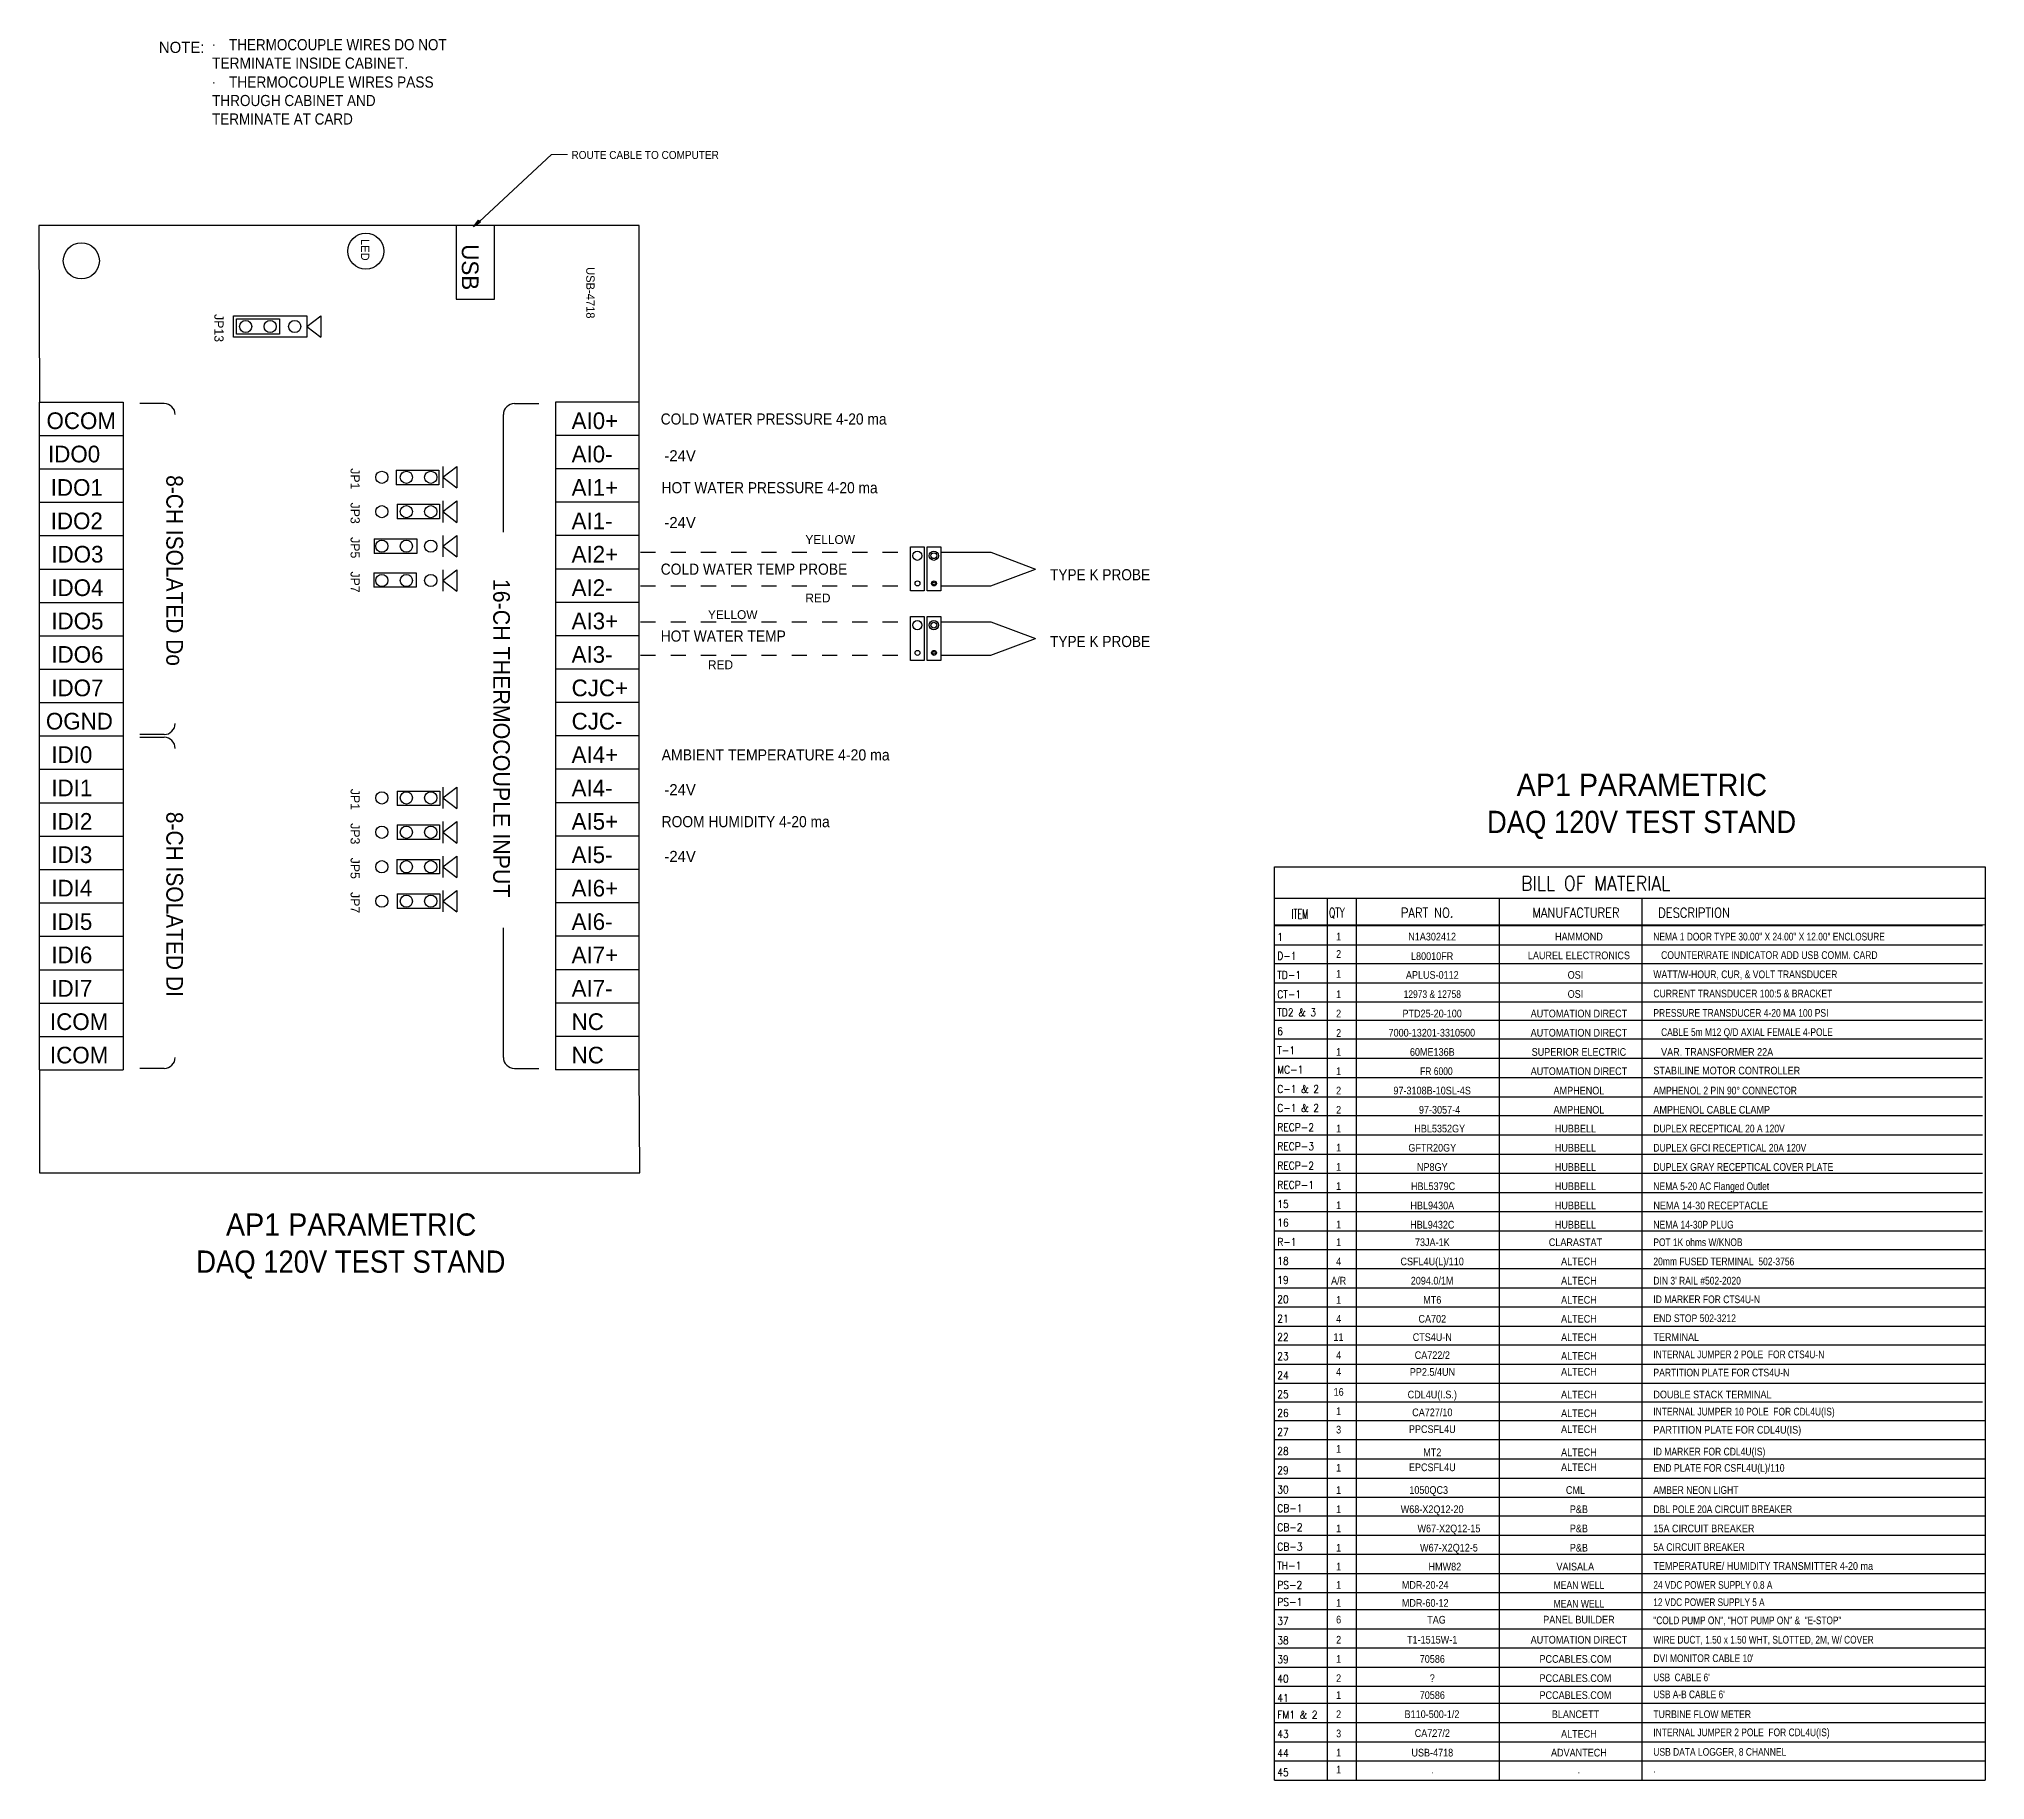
# Model space of a CAD drawing. Header units: inches. Extents: x 0.6 to 32.3, y 0.2 to 21.
# Drawn here: x 2.13 to 14.99, y 9.08 to 20.58 of the extents above; entities that cross this region are included whole.
import ezdxf

# ---------------------------------------------------------------- set-up
doc = ezdxf.new("R2010")
doc.units = ezdxf.units.IN
doc.header["$MEASUREMENT"] = 0
doc.linetypes.add('HIDDEN', pattern=[0.075, 0.05, -0.025])
for name, color, linetype in [('DEVICE', 3, 'Continuous'), ('HIDDEN', 3, 'HIDDEN'), ('SLD-0', 7, 'Continuous'), ('TEXT', 4, 'Continuous')]:
    doc.layers.add(name, color=color, linetype=linetype)
doc.styles.add('SLDTEXTSTYLE0', font='TXT')
doc.styles.add('SLDTEXTSTYLE1', font='TXT', dxfattribs={"width": 0.928571})
doc.styles.add('SLDTEXTSTYLE10', font='TXT', dxfattribs={"width": 0.9375})
doc.styles.add('SLDTEXTSTYLE12', font='TXT', dxfattribs={"width": 0.923077})
doc.styles.add('SLDTEXTSTYLE13', font='TXT', dxfattribs={"width": 0.944444})
doc.styles.add('SLDTEXTSTYLE14', font='TXT', dxfattribs={"width": 0.964286})
doc.styles.add('SLDTEXTSTYLE15', font='TXT', dxfattribs={"width": 0.921053})
doc.styles.add('SLDTEXTSTYLE18', font='TXT', dxfattribs={"width": 0.7})
doc.styles.add('SLDTEXTSTYLE2', font='TXT', dxfattribs={"width": 0.916667})
doc.styles.add('SLDTEXTSTYLE24', font='TXT', dxfattribs={"width": 0.9048})
doc.styles.add('SLDTEXTSTYLE25', font='TXT', dxfattribs={"width": 0.9232})
doc.styles.add('SLDTEXTSTYLE26', font='TXT', dxfattribs={"width": 0.92})
doc.styles.add('SLDTEXTSTYLE27', font='TXT', dxfattribs={"width": 0.911579})
doc.styles.add('SLDTEXTSTYLE28', font='TXT', dxfattribs={"width": 0.905882})
doc.styles.add('SLDTEXTSTYLE30', font='TXT', dxfattribs={"width": 0.925926})
doc.styles.add('SLDTEXTSTYLE31', font='TXT', dxfattribs={"width": 0.934783})
doc.styles.add('SLDTEXTSTYLE32', font='SIMPLEX', dxfattribs={"width": 0.875})
doc.styles.add('SLDTEXTSTYLE33', font='TXT', dxfattribs={"width": 0.825714})
doc.styles.add('SLDTEXTSTYLE34', font='TXT', dxfattribs={"width": 0.88})
doc.styles.add('SLDTEXTSTYLE35', font='SIMPLEX', dxfattribs={"width": 0.602718})
doc.styles.add('SLDTEXTSTYLE36', font='SIMPLEX', dxfattribs={"width": 0.689778})
doc.styles.add('SLDTEXTSTYLE37', font='TXT', dxfattribs={"width": 0.814857})
doc.styles.add('SLDTEXTSTYLE38', font='TXT', dxfattribs={"width": 0.837778})
doc.styles.add('SLDTEXTSTYLE39', font='TXT', dxfattribs={"width": 0.827586})
doc.styles.add('SLDTEXTSTYLE4', font='TXT', dxfattribs={"width": 0.958333})
doc.styles.add('SLDTEXTSTYLE40', font='TXT', dxfattribs={"width": 0.835294})
doc.styles.add('SLDTEXTSTYLE41', font='TXT', dxfattribs={"width": 0.812941})
doc.styles.add('SLDTEXTSTYLE42', font='TXT', dxfattribs={"width": 0.830968})
doc.styles.add('SLDTEXTSTYLE43', font='TXT', dxfattribs={"width": 0.823704})
doc.styles.add('SLDTEXTSTYLE44', font='TXT', dxfattribs={"width": 0.836571})
doc.styles.add('SLDTEXTSTYLE45', font='TXT', dxfattribs={"width": 0.834762})
doc.styles.add('SLDTEXTSTYLE46', font='TXT', dxfattribs={"width": 0.816667})
doc.styles.add('SLDTEXTSTYLE47', font='TXT', dxfattribs={"width": 0.821538})
doc.styles.add('SLDTEXTSTYLE48', font='TXT', dxfattribs={"width": 0.797391})
doc.styles.add('SLDTEXTSTYLE49', font='TXT', dxfattribs={"width": 0.805854})
doc.styles.add('SLDTEXTSTYLE50', font='TXT', dxfattribs={"width": 0.810204})
doc.styles.add('SLDTEXTSTYLE51', font='TXT', dxfattribs={"width": 0.804})
doc.styles.add('SLDTEXTSTYLE52', font='TXT', dxfattribs={"width": 0.8325})
doc.styles.add('SLDTEXTSTYLE53', font='TXT', dxfattribs={"width": 0.792308})
doc.styles.add('SLDTEXTSTYLE54', font='TXT', dxfattribs={"width": 0.80875})
doc.styles.add('SLDTEXTSTYLE55', font='TXT', dxfattribs={"width": 0.82})
doc.styles.add('SLDTEXTSTYLE56', font='TXT', dxfattribs={"width": 0.830435})
doc.styles.add('SLDTEXTSTYLE57', font='TXT', dxfattribs={"width": 0.818378})

msp = doc.modelspace()

# ---------------------------------------------------------------- texts
at = {"layer": 'DEVICE', "attachment_point": 2, "rotation": 270}
for s, insert, char_height, style in [('LED', (4.311, 19.186), 0.0551, 'SLDTEXTSTYLE0'), ('USB', (5.033, 19.071), 0.1103, 'SLDTEXTSTYLE0'), ('USB-4718', (5.8, 18.902), 0.0551, 'SLDTEXTSTYLE0'), ('JP13', (3.348, 18.669), 0.0607, 'SLDTEXTSTYLE0'), ('8-CH ISOLATED Do', (3.08, 17.067), 0.11029, 'SLDTEXTSTYLE10'), ('JP1', (4.248, 17.673), 0.0607, 'SLDTEXTSTYLE0'), ('JP3', (4.248, 17.446), 0.0607, 'SLDTEXTSTYLE0'), ('JP5', (4.248, 17.218), 0.0607, 'SLDTEXTSTYLE0'), ('JP7', (4.248, 16.991), 0.0607, 'SLDTEXTSTYLE0'), ('16-CH THERMOCOUPLE INPUT', (5.24, 15.96), 0.11029, 'SLDTEXTSTYLE4'), ('JP1', (4.248, 15.555), 0.0607, 'SLDTEXTSTYLE0'), ('8-CH ISOLATED DI', (3.08, 14.862), 0.11029, 'SLDTEXTSTYLE10'), ('JP3', (4.248, 15.328), 0.0607, 'SLDTEXTSTYLE0'), ('JP5', (4.248, 15.1), 0.0607, 'SLDTEXTSTYLE0'), ('JP7', (4.248, 14.873), 0.0607, 'SLDTEXTSTYLE0')]:
    msp.add_mtext(s, dxfattribs=dict(at, insert=insert, char_height=char_height, style=style))
at = {"layer": 'DEVICE', "char_height": 0.1103, "attachment_point": 1, "style": 'SLDTEXTSTYLE0'}
for s, insert in [('OCOM', (2.178, 18.112)), ('AI0+', (5.648, 18.112)), ('IDO0', (2.188, 17.892)), ('AI0-', (5.648, 17.892)), ('IDO1', (2.206, 17.671)), ('AI1+', (5.648, 17.671)), ('IDO2', (2.206, 17.45)), ('AI1-', (5.648, 17.45)), ('IDO3', (2.21, 17.23)), ('AI2+', (5.648, 17.23)), ('IDO4', (2.21, 17.009)), ('AI2-', (5.648, 17.009)), ('IDO5', (2.21, 16.789)), ('AI3+', (5.648, 16.789)), ('IDO6', (2.21, 16.568)), ('AI3-', (5.648, 16.568)), ('IDO7', (2.21, 16.347)), ('CJC+', (5.648, 16.347)), ('OGND', (2.174, 16.127)), ('CJC-', (5.648, 16.127)), ('IDI0', (2.21, 15.906)), ('AI4+', (5.648, 15.906)), ('IDI1', (2.21, 15.686)), ('AI4-', (5.648, 15.686)), ('IDI2', (2.21, 15.465)), ('AI5+', (5.648, 15.465)), ('IDI3', (2.21, 15.245)), ('AI5-', (5.648, 15.245)), ('IDI4', (2.21, 15.024)), ('AI6+', (5.648, 15.024)), ('IDI5', (2.21, 14.803)), ('AI6-', (5.648, 14.803)), ('IDI6', (2.21, 14.583)), ('AI7+', (5.648, 14.583)), ('IDI7', (2.21, 14.362)), ('AI7-', (5.648, 14.362)), ('ICOM', (2.201, 14.142)), ('NC', (5.648, 14.142)), ('ICOM', (2.201, 13.921)), ('NC', (5.648, 13.921))]:
    msp.add_mtext(s, dxfattribs=dict(at, insert=insert))
at = {"layer": 'SLD-0'}
for s, insert, char_height, attachment_point, style in [('BILL OF MATERIAL', (12.416, 15.048), 0.09529, 2, 'SLDTEXTSTYLE32'), ('ITEM', (10.406, 14.829), 0.0635, 1, 'SLDTEXTSTYLE35'), ('QTY', (10.653, 14.838), 0.0635, 1, 'SLDTEXTSTYLE36'), ('PART NO.', (11.302, 14.838), 0.0635, 2, 'SLDTEXTSTYLE32'), ('MANUFACTURER', (12.285, 14.838), 0.06353, 2, 'SLDTEXTSTYLE32'), ('DESCRIPTION', (12.829, 14.838), 0.06353, 1, 'SLDTEXTSTYLE32'), ('1', (10.311, 14.672), 0.0508, 1, 'SLDTEXTSTYLE32'), ('1', (10.717, 14.674), 0.0508, 2, 'SLDTEXTSTYLE34'), ('N1A302412', (11.335, 14.674), 0.0508, 2, 'SLDTEXTSTYLE34'), ('HAMMOND', (12.305, 14.674), 0.0508, 2, 'SLDTEXTSTYLE34'), ('NEMA 1 DOOR TYPE 30.00" X 24.00" X 12.00" ENCLOSURE', (12.797, 14.674), 0.05082, 1, 'SLDTEXTSTYLE41'), ('D-1', (10.311, 14.547), 0.0508, 1, 'SLDTEXTSTYLE32'), ('2', (10.717, 14.559), 0.0508, 2, 'SLDTEXTSTYLE34'), ('L80010FR', (11.335, 14.545), 0.0508, 2, 'SLDTEXTSTYLE34'), ('LAUREL ELECTRONICS', (12.305, 14.55), 0.05082, 2, 'SLDTEXTSTYLE34'), ('COUNTER\\\\RATE INDICATOR ADD USB COMM. CARD', (12.848, 14.552), 0.05082, 1, 'SLDTEXTSTYLE45'), ('TD-1', (10.311, 14.42), 0.0508, 1, 'SLDTEXTSTYLE32'), ('1', (10.717, 14.428), 0.0508, 2, 'SLDTEXTSTYLE34'), ('APLUS-0112', (11.336, 14.421), 0.0508, 2, 'SLDTEXTSTYLE34'), ('OSI', (12.282, 14.421), 0.0508, 2, 'SLDTEXTSTYLE34'), ('WATT/W-HOUR, CUR, & VOLT TRANSDUCER', (12.797, 14.425), 0.05082, 1, 'SLDTEXTSTYLE44'), ('CT-1', (10.311, 14.293), 0.0508, 1, 'SLDTEXTSTYLE32'), ('1', (10.717, 14.293), 0.0508, 2, 'SLDTEXTSTYLE34'), ('12973 & 12758', (11.336, 14.294), 0.05082, 2, 'SLDTEXTSTYLE47'), ('OSI', (12.282, 14.295), 0.0508, 2, 'SLDTEXTSTYLE34'), ('CURRENT TRANSDUCER 100:5 & BRACKET', (12.797, 14.298), 0.05082, 1, 'SLDTEXTSTYLE40'), ('TD2 & 3', (10.311, 14.173), 0.0508, 1, 'SLDTEXTSTYLE32'), ('2', (10.717, 14.166), 0.0508, 2, 'SLDTEXTSTYLE34'), ('PTD25-20-100', (11.335, 14.166), 0.05082, 2, 'SLDTEXTSTYLE34'), ('AUTOMATION DIRECT', (12.305, 14.166), 0.05082, 2, 'SLDTEXTSTYLE34'), ('PRESSURE TRANSDUCER 4-20 MA 100 PSI', (12.797, 14.17), 0.05082, 1, 'SLDTEXTSTYLE33'), ('6', (10.311, 14.049), 0.0508, 1, 'SLDTEXTSTYLE32'), ('2', (10.717, 14.037), 0.0508, 2, 'SLDTEXTSTYLE34'), ('7000-13201-3310500', (11.333, 14.039), 0.05082, 2, 'SLDTEXTSTYLE34'), ('AUTOMATION DIRECT', (12.305, 14.039), 0.05082, 2, 'SLDTEXTSTYLE34'), ('CABLE 5m M12 Q/D AXIAL FEMALE 4-POLE', (12.848, 14.043), 0.05082, 1, 'SLDTEXTSTYLE46'), ('T-1', (10.311, 13.922), 0.0508, 1, 'SLDTEXTSTYLE32'), ('1', (10.717, 13.912), 0.0508, 2, 'SLDTEXTSTYLE34'), ('60ME136B', (11.336, 13.912), 0.0508, 2, 'SLDTEXTSTYLE34'), ('SUPERIOR ELECTRIC', (12.305, 13.912), 0.05082, 2, 'SLDTEXTSTYLE34'), ('VAR. TRANSFORMER 22A', (12.848, 13.912), 0.05082, 1, 'SLDTEXTSTYLE34'), ('MC-1', (10.311, 13.795), 0.0508, 1, 'SLDTEXTSTYLE32'), ('1', (10.717, 13.785), 0.0508, 2, 'SLDTEXTSTYLE34'), ('FR 6000', (11.363, 13.785), 0.0508, 2, 'SLDTEXTSTYLE33'), ('AUTOMATION DIRECT', (12.305, 13.785), 0.05082, 2, 'SLDTEXTSTYLE34'), ('STABILINE MOTOR CONTROLLER', (12.797, 13.789), 0.05082, 1, 'SLDTEXTSTYLE34'), ('C-1 & 2', (10.311, 13.667), 0.0508, 1, 'SLDTEXTSTYLE32'), ('2', (10.717, 13.657), 0.0508, 2, 'SLDTEXTSTYLE34'), ('97-3108B-10SL-4S', (11.335, 13.657), 0.05082, 2, 'SLDTEXTSTYLE34'), ('AMPHENOL', (12.305, 13.657), 0.0508, 2, 'SLDTEXTSTYLE34'), ('AMPHENOL 2 PIN 90° CONNECTOR', (12.797, 13.657), 0.05082, 1, 'SLDTEXTSTYLE33'), ('C-1 & 2', (10.311, 13.542), 0.0508, 1, 'SLDTEXTSTYLE32'), ('2', (10.717, 13.53), 0.0508, 2, 'SLDTEXTSTYLE34'), ('97-3057-4', (11.384, 13.53), 0.0508, 2, 'SLDTEXTSTYLE34'), ('AMPHENOL', (12.305, 13.53), 0.0508, 2, 'SLDTEXTSTYLE34'), ('AMPHENOL CABLE CLAMP', (12.797, 13.53), 0.05082, 1, 'SLDTEXTSTYLE34'), ('RECP-2', (10.311, 13.415), 0.0508, 1, 'SLDTEXTSTYLE32'), ('1', (10.717, 13.406), 0.0508, 2, 'SLDTEXTSTYLE34'), ('HBL5352GY', (11.385, 13.406), 0.0508, 2, 'SLDTEXTSTYLE34'), ('HUBBELL', (12.282, 13.406), 0.0508, 2, 'SLDTEXTSTYLE34'), ('DUPLEX RECEPTICAL 20 A 120V', (12.797, 13.406), 0.05082, 1, 'SLDTEXTSTYLE43'), ('RECP-3', (10.311, 13.288), 0.0508, 1, 'SLDTEXTSTYLE32'), ('1', (10.717, 13.28), 0.0508, 2, 'SLDTEXTSTYLE34'), ('GFTR20GY', (11.336, 13.279), 0.0508, 2, 'SLDTEXTSTYLE34'), ('HUBBELL', (12.282, 13.279), 0.0508, 2, 'SLDTEXTSTYLE34'), ('DUPLEX GFCI RECEPTICAL 20A 120V', (12.797, 13.279), 0.05082, 1, 'SLDTEXTSTYLE42'), ('RECP-2', (10.311, 13.161), 0.0508, 1, 'SLDTEXTSTYLE32'), ('1', (10.717, 13.153), 0.0508, 2, 'SLDTEXTSTYLE34'), ('NP8GY', (11.336, 13.152), 0.0508, 2, 'SLDTEXTSTYLE34'), ('HUBBELL', (12.282, 13.152), 0.0508, 2, 'SLDTEXTSTYLE34'), ('DUPLEX GRAY RECEPTICAL COVER PLATE', (12.797, 13.152), 0.05082, 1, 'SLDTEXTSTYLE40'), ('RECP-1', (10.311, 13.034), 0.0508, 1, 'SLDTEXTSTYLE32'), ('1', (10.717, 13.026), 0.0508, 2, 'SLDTEXTSTYLE34'), ('HBL5379C', (11.341, 13.025), 0.0508, 2, 'SLDTEXTSTYLE34'), ('HUBBELL', (12.282, 13.025), 0.0508, 2, 'SLDTEXTSTYLE34'), ('NEMA 5-20 AC Flanged Outlet', (12.797, 13.025), 0.05082, 1, 'SLDTEXTSTYLE43'), ('15', (10.311, 12.907), 0.0508, 1, 'SLDTEXTSTYLE32'), ('1', (10.717, 12.899), 0.0508, 2, 'SLDTEXTSTYLE34'), ('HBL9430A', (11.336, 12.898), 0.0508, 2, 'SLDTEXTSTYLE34'), ('HUBBELL', (12.282, 12.898), 0.0508, 2, 'SLDTEXTSTYLE34'), ('NEMA 14-30 RECEPTACLE', (12.797, 12.898), 0.05082, 1, 'SLDTEXTSTYLE34'), ('16', (10.311, 12.784), 0.0508, 1, 'SLDTEXTSTYLE32'), ('1', (10.717, 12.772), 0.0508, 2, 'SLDTEXTSTYLE34'), ('HBL9432C', (11.336, 12.771), 0.0508, 2, 'SLDTEXTSTYLE34'), ('HUBBELL', (12.282, 12.771), 0.0508, 2, 'SLDTEXTSTYLE34'), ('NEMA 14-30P PLUG', (12.797, 12.771), 0.05082, 1, 'SLDTEXTSTYLE52'), ('R-1', (10.311, 12.657), 0.0508, 1, 'SLDTEXTSTYLE32'), ('1', (10.717, 12.655), 0.0508, 2, 'SLDTEXTSTYLE34'), ('73JA-1K', (11.336, 12.655), 0.0508, 2, 'SLDTEXTSTYLE34'), ('CLARASTAT', (12.282, 12.655), 0.0508, 2, 'SLDTEXTSTYLE34'), ('POT 1K ohms W/KNOB', (12.797, 12.655), 0.05082, 1, 'SLDTEXTSTYLE46'), ('18', (10.311, 12.532), 0.0508, 1, 'SLDTEXTSTYLE32'), ('4', (10.717, 12.528), 0.0508, 2, 'SLDTEXTSTYLE34'), ('CSFL4U(L)/110', (11.335, 12.528), 0.05082, 2, 'SLDTEXTSTYLE34'), ('ALTECH', (12.305, 12.528), 0.0508, 2, 'SLDTEXTSTYLE34'), ('20mm FUSED TERMINAL  502-3756', (12.797, 12.528), 0.05082, 1, 'SLDTEXTSTYLE39'), ('19', (10.311, 12.405), 0.0508, 1, 'SLDTEXTSTYLE32'), ('A/R', (10.717, 12.401), 0.0508, 2, 'SLDTEXTSTYLE34'), ('2094.0/1M', (11.335, 12.401), 0.0508, 2, 'SLDTEXTSTYLE34'), ('ALTECH', (12.305, 12.401), 0.0508, 2, 'SLDTEXTSTYLE34'), ("DIN 3' RAIL #502-2020", (12.797, 12.401), 0.05082, 1, 'SLDTEXTSTYLE33'), ('20', (10.311, 12.278), 0.0508, 1, 'SLDTEXTSTYLE32'), ('1', (10.717, 12.274), 0.0508, 2, 'SLDTEXTSTYLE34'), ('MT6', (11.336, 12.274), 0.0508, 2, 'SLDTEXTSTYLE34'), ('ALTECH', (12.305, 12.274), 0.0508, 2, 'SLDTEXTSTYLE34'), ('ID MARKER FOR CTS4U-N', (12.797, 12.278), 0.05082, 1, 'SLDTEXTSTYLE33'), ('21', (10.311, 12.151), 0.0508, 1, 'SLDTEXTSTYLE32'), ('4', (10.717, 12.149), 0.0508, 2, 'SLDTEXTSTYLE34'), ('CA702', (11.336, 12.149), 0.0508, 2, 'SLDTEXTSTYLE34'), ('ALTECH', (12.305, 12.149), 0.0508, 2, 'SLDTEXTSTYLE34'), ('END STOP 502-3212', (12.797, 12.153), 0.05082, 1, 'SLDTEXTSTYLE40'), ('22', (10.311, 12.028), 0.0508, 1, 'SLDTEXTSTYLE32'), ('11', (10.716, 12.028), 0.0508, 2, 'SLDTEXTSTYLE34'), ('CTS4U-N', (11.336, 12.028), 0.0508, 2, 'SLDTEXTSTYLE34'), ('ALTECH', (12.305, 12.027), 0.0508, 2, 'SLDTEXTSTYLE34'), ('TERMINAL', (12.797, 12.028), 0.0508, 1, 'SLDTEXTSTYLE34'), ('23', (10.311, 11.902), 0.0508, 1, 'SLDTEXTSTYLE32'), ('4', (10.717, 11.909), 0.0508, 2, 'SLDTEXTSTYLE34'), ('CA722/2', (11.336, 11.909), 0.0508, 2, 'SLDTEXTSTYLE34'), ('ALTECH', (12.305, 11.904), 0.0508, 2, 'SLDTEXTSTYLE34'), ('INTERNAL JUMPER 2 POLE  FOR CTS4U-N', (12.797, 11.914), 0.05082, 1, 'SLDTEXTSTYLE37'), ('24', (10.311, 11.775), 0.0508, 1, 'SLDTEXTSTYLE32'), ('4', (10.717, 11.799), 0.0508, 2, 'SLDTEXTSTYLE34'), ('PP2.5/4UN', (11.337, 11.798), 0.0508, 2, 'SLDTEXTSTYLE34'), ('ALTECH', (12.305, 11.799), 0.0508, 2, 'SLDTEXTSTYLE34'), ('PARTITION PLATE FOR CTS4U-N', (12.797, 11.794), 0.05082, 1, 'SLDTEXTSTYLE38'), ('25', (10.311, 11.651), 0.0508, 1, 'SLDTEXTSTYLE32'), ('16', (10.717, 11.666), 0.0508, 2, 'SLDTEXTSTYLE34'), ('CDL4U(I.S.)', (11.336, 11.649), 0.05082, 2, 'SLDTEXTSTYLE34'), ('ALTECH', (12.305, 11.649), 0.0508, 2, 'SLDTEXTSTYLE34'), ('DOUBLE STACK TERMINAL', (12.797, 11.649), 0.05082, 1, 'SLDTEXTSTYLE34'), ('26', (10.311, 11.527), 0.0508, 1, 'SLDTEXTSTYLE32'), ('1', (10.717, 11.539), 0.0508, 2, 'SLDTEXTSTYLE34'), ('CA727/10', (11.336, 11.531), 0.0508, 2, 'SLDTEXTSTYLE34'), ('ALTECH', (12.305, 11.525), 0.0508, 2, 'SLDTEXTSTYLE34'), ('INTERNAL JUMPER 10 POLE  FOR CDL4U(IS)', (12.797, 11.536), 0.05082, 1, 'SLDTEXTSTYLE55'), ('27', (10.311, 11.402), 0.0508, 1, 'SLDTEXTSTYLE32'), ('3', (10.717, 11.417), 0.0508, 2, 'SLDTEXTSTYLE34'), ('PPCSFL4U', (11.336, 11.42), 0.0508, 2, 'SLDTEXTSTYLE34'), ('ALTECH', (12.305, 11.42), 0.0508, 2, 'SLDTEXTSTYLE34'), ('PARTITION PLATE FOR CDL4U(IS)', (12.797, 11.416), 0.05082, 1, 'SLDTEXTSTYLE34'), ('28', (10.311, 11.275), 0.0508, 1, 'SLDTEXTSTYLE32'), ('1', (10.717, 11.29), 0.0508, 2, 'SLDTEXTSTYLE34'), ('MT2', (11.336, 11.267), 0.0508, 2, 'SLDTEXTSTYLE34'), ('ALTECH', (12.305, 11.267), 0.0508, 2, 'SLDTEXTSTYLE34'), ('ID MARKER FOR CDL4U(IS)', (12.797, 11.272), 0.05082, 1, 'SLDTEXTSTYLE56'), ('29', (10.311, 11.148), 0.0508, 1, 'SLDTEXTSTYLE32'), ('1', (10.717, 11.165), 0.0508, 2, 'SLDTEXTSTYLE34'), ('EPCSFL4U', (11.336, 11.168), 0.0508, 2, 'SLDTEXTSTYLE34'), ('ALTECH', (12.305, 11.169), 0.0508, 2, 'SLDTEXTSTYLE34'), ('END PLATE FOR CSFL4U(L)/110', (12.797, 11.164), 0.05082, 1, 'SLDTEXTSTYLE38'), ('30', (10.311, 11.021), 0.0508, 1, 'SLDTEXTSTYLE32'), ('1', (10.717, 11.018), 0.0508, 2, 'SLDTEXTSTYLE34'), ('1050QC3', (11.312, 11.018), 0.0508, 2, 'SLDTEXTSTYLE34'), ('CML', (12.282, 11.018), 0.0508, 2, 'SLDTEXTSTYLE34'), ('AMBER NEON LIGHT', (12.797, 11.018), 0.05082, 1, 'SLDTEXTSTYLE52'), ('CB-1', (10.311, 10.898), 0.0508, 1, 'SLDTEXTSTYLE32'), ('1', (10.717, 10.891), 0.0508, 2, 'SLDTEXTSTYLE34'), ('W68-X2Q12-20', (11.335, 10.891), 0.05082, 2, 'SLDTEXTSTYLE34'), ('P&B', (12.305, 10.891), 0.0508, 2, 'SLDTEXTSTYLE34'), ('DBL POLE 20A CIRCUIT BREAKER', (12.797, 10.891), 0.05082, 1, 'SLDTEXTSTYLE33'), ('CB-2', (10.311, 10.772), 0.0508, 1, 'SLDTEXTSTYLE32'), ('1', (10.717, 10.764), 0.0508, 2, 'SLDTEXTSTYLE34'), ('W67-X2Q12-15', (11.446, 10.764), 0.05082, 2, 'SLDTEXTSTYLE34'), ('P&B', (12.305, 10.764), 0.0508, 2, 'SLDTEXTSTYLE34'), ('15A CIRCUIT BREAKER', (12.797, 10.764), 0.05082, 1, 'SLDTEXTSTYLE34'), ('CB-3', (10.311, 10.644), 0.0508, 1, 'SLDTEXTSTYLE32'), ('1', (10.717, 10.637), 0.0508, 2, 'SLDTEXTSTYLE34'), ('W67-X2Q12-5', (11.446, 10.637), 0.05082, 2, 'SLDTEXTSTYLE34'), ('P&B', (12.305, 10.637), 0.0508, 2, 'SLDTEXTSTYLE34'), ('5A CIRCUIT BREAKER', (12.797, 10.641), 0.05082, 1, 'SLDTEXTSTYLE38'), ('TH-1', (10.311, 10.518), 0.0508, 1, 'SLDTEXTSTYLE32'), ('1', (10.717, 10.512), 0.0508, 2, 'SLDTEXTSTYLE34'), ('HMW82', (11.419, 10.512), 0.0508, 2, 'SLDTEXTSTYLE34'), ('VAISALA', (12.281, 10.512), 0.0508, 2, 'SLDTEXTSTYLE34'), ('TEMPERATURE/ HUMIDITY TRANSMITTER 4-20 ma', (12.797, 10.516), 0.05082, 1, 'SLDTEXTSTYLE34'), ('PS-2', (10.311, 10.391), 0.0508, 1, 'SLDTEXTSTYLE32'), ('1', (10.717, 10.391), 0.0508, 2, 'SLDTEXTSTYLE34'), ('MDR-20-24', (11.289, 10.391), 0.0508, 2, 'SLDTEXTSTYLE34'), ('MEAN WELL', (12.305, 10.39), 0.0508, 2, 'SLDTEXTSTYLE38'), ('24 VDC POWER SUPPLY 0.8 A', (12.797, 10.391), 0.05082, 1, 'SLDTEXTSTYLE51'), ('PS-1', (10.311, 10.278), 0.0508, 1, 'SLDTEXTSTYLE32'), ('6', (10.717, 10.162), 0.0508, 2, 'SLDTEXTSTYLE34'), ('1', (10.717, 10.272), 0.0508, 2, 'SLDTEXTSTYLE34'), ('MDR-60-12', (11.289, 10.272), 0.0508, 2, 'SLDTEXTSTYLE34'), ('TAG', (11.364, 10.161), 0.0508, 2, 'SLDTEXTSTYLE34'), ('PANEL BUILDER', (12.305, 10.162), 0.05082, 2, 'SLDTEXTSTYLE34'), ('MEAN WELL', (12.305, 10.267), 0.0508, 2, 'SLDTEXTSTYLE38'), ('12 VDC POWER SUPPLY 5 A', (12.797, 10.277), 0.05082, 1, 'SLDTEXTSTYLE48'), ('37', (10.311, 10.152), 0.0508, 1, 'SLDTEXTSTYLE32'), ('WIRE DUCT, 1.50 x 1.50 WHT, SLOTTED, 2M, W/ COVER', (12.797, 10.029), 0.05082, 1, 'SLDTEXTSTYLE50'), ('"COLD PUMP ON", "HOT PUMP ON" &  "E-STOP"', (12.797, 10.157), 0.05082, 1, 'SLDTEXTSTYLE49'), ('38', (10.311, 10.025), 0.0508, 1, 'SLDTEXTSTYLE32'), ('2', (10.717, 10.029), 0.0508, 2, 'SLDTEXTSTYLE34'), ('T1-1515W-1', (11.335, 10.029), 0.0508, 2, 'SLDTEXTSTYLE34'), ('AUTOMATION DIRECT', (12.305, 10.029), 0.05082, 2, 'SLDTEXTSTYLE34'), ("DVI MONITOR CABLE 10'", (12.797, 9.907), 0.05082, 1, 'SLDTEXTSTYLE33'), ('39', (10.311, 9.899), 0.0508, 1, 'SLDTEXTSTYLE32'), ('2', (10.717, 9.775), 0.0508, 2, 'SLDTEXTSTYLE34'), ('1', (10.717, 9.902), 0.0508, 2, 'SLDTEXTSTYLE34'), ('70586', (11.336, 9.902), 0.0508, 2, 'SLDTEXTSTYLE34'), ('?', (11.336, 9.775), 0.0508, 2, 'SLDTEXTSTYLE34'), ('PCCABLES.COM', (12.282, 9.902), 0.05082, 2, 'SLDTEXTSTYLE34'), ('PCCABLES.COM', (12.282, 9.775), 0.05082, 2, 'SLDTEXTSTYLE34'), ("USB  CABLE 6'", (12.797, 9.78), 0.05082, 1, 'SLDTEXTSTYLE53'), ('40', (10.311, 9.772), 0.0508, 1, 'SLDTEXTSTYLE32'), ('1', (10.717, 9.663), 0.0508, 2, 'SLDTEXTSTYLE34'), ('70586', (11.336, 9.663), 0.0508, 2, 'SLDTEXTSTYLE34'), ('PCCABLES.COM', (12.282, 9.663), 0.05082, 2, 'SLDTEXTSTYLE34'), ("USB A-B CABLE 6'", (12.797, 9.668), 0.05082, 1, 'SLDTEXTSTYLE54'), ('41', (10.311, 9.645), 0.0508, 1, 'SLDTEXTSTYLE32'), ('FM1 & 2', (10.311, 9.533), 0.0508, 1, 'SLDTEXTSTYLE32'), ('2', (10.717, 9.537), 0.0508, 2, 'SLDTEXTSTYLE34'), ('B110-500-1/2', (11.334, 9.537), 0.05082, 2, 'SLDTEXTSTYLE34'), ('BLANCETT', (12.282, 9.537), 0.0508, 2, 'SLDTEXTSTYLE34'), ('TURBINE FLOW METER', (12.797, 9.537), 0.05082, 1, 'SLDTEXTSTYLE38'), ('43', (10.311, 9.406), 0.0508, 1, 'SLDTEXTSTYLE32'), ('3', (10.717, 9.41), 0.0508, 2, 'SLDTEXTSTYLE34'), ('CA727/2', (11.336, 9.412), 0.0508, 2, 'SLDTEXTSTYLE34'), ('ALTECH', (12.305, 9.407), 0.0508, 2, 'SLDTEXTSTYLE34'), ('INTERNAL JUMPER 2 POLE  FOR CDL4U(IS)', (12.797, 9.417), 0.05082, 1, 'SLDTEXTSTYLE57'), ('44', (10.311, 9.28), 0.0508, 1, 'SLDTEXTSTYLE32'), ('1', (10.717, 9.283), 0.0508, 2, 'SLDTEXTSTYLE34'), ('USB-4718', (11.336, 9.283), 0.0508, 2, 'SLDTEXTSTYLE34'), ('.', (11.336, 9.41), 0.0508, 2, 'SLDTEXTSTYLE34'), ('ADVANTECH', (12.305, 9.283), 0.0508, 2, 'SLDTEXTSTYLE34'), ('.', (12.305, 9.41), 0.0508, 2, 'SLDTEXTSTYLE34'), ('USB DATA LOGGER, 8 CHANNEL', (12.797, 9.288), 0.05082, 1, 'SLDTEXTSTYLE47'), ('.', (12.797, 9.415), 0.0508, 1, 'SLDTEXTSTYLE34'), ('45', (10.311, 9.153), 0.0508, 1, 'SLDTEXTSTYLE32'), ('1', (10.717, 9.171), 0.0508, 2, 'SLDTEXTSTYLE34'), ('.', (12.797, 9.176), 0.0508, 1, 'SLDTEXTSTYLE34'), ('.', (11.336, 9.171), 0.0508, 2, 'SLDTEXTSTYLE34'), ('.', (12.305, 9.171), 0.0508, 2, 'SLDTEXTSTYLE34')]:
    msp.add_mtext(s, dxfattribs=dict(at, insert=insert, char_height=char_height, attachment_point=attachment_point, style=style))
at = {"layer": 'TEXT'}
for s, insert, char_height, attachment_point, style in [('NOTE:', (3.071, 20.56), 0.0735, 2, 'SLDTEXTSTYLE0'), ('ROUTE CABLE TO COMPUTER', (5.647, 19.839), 0.05294, 1, 'SLDTEXTSTYLE31'), ('COLD WATER PRESSURE 4-20 ma', (6.237, 18.105), 0.07353, 1, 'SLDTEXTSTYLE30'), ('-24V', (6.365, 17.862), 0.0735, 2, 'SLDTEXTSTYLE0'), ('HOT WATER PRESSURE 4-20 ma', (6.243, 17.651), 0.07353, 1, 'SLDTEXTSTYLE12'), ('-24V', (6.365, 17.421), 0.0735, 2, 'SLDTEXTSTYLE0'), ('YELLOW', (7.193, 17.301), 0.0588, 1, 'SLDTEXTSTYLE0'), ('COLD WATER TEMP PROBE', (6.237, 17.113), 0.07353, 1, 'SLDTEXTSTYLE1'), ('TYPE K PROBE', (8.81, 17.076), 0.07353, 1, 'SLDTEXTSTYLE2'), ('RED', (7.193, 16.915), 0.0588, 1, 'SLDTEXTSTYLE0'), ('YELLOW', (6.549, 16.805), 0.0588, 1, 'SLDTEXTSTYLE0'), ('HOT WATER TEMP', (6.237, 16.671), 0.07353, 1, 'SLDTEXTSTYLE1'), ('TYPE K PROBE', (8.81, 16.635), 0.07353, 1, 'SLDTEXTSTYLE2'), ('RED', (6.549, 16.474), 0.0588, 1, 'SLDTEXTSTYLE0'), ('AMBIENT TEMPERATURE 4-20 ma', (6.243, 15.886), 0.07353, 1, 'SLDTEXTSTYLE13'), ('-24V', (6.365, 15.656), 0.0735, 2, 'SLDTEXTSTYLE0'), ('ROOM HUMIDITY 4-20 ma', (6.243, 15.445), 0.07353, 1, 'SLDTEXTSTYLE1'), ('-24V', (6.365, 15.215), 0.0735, 2, 'SLDTEXTSTYLE0')]:
    msp.add_mtext(s, dxfattribs=dict(at, insert=insert, char_height=char_height, attachment_point=attachment_point, style=style))

# ---------------------------------------------------------------- blocks, each defined once
blk = doc.blocks.new('ADVANTECH JUMPER')
at = {"layer": 'DEVICE'}
for p, q in [((17.133, 61.415), (18.117, 61.415)), ((17.133, 61.415), (17.133, 61.079)), ((18.117, 61.415), (18.117, 61.079)), ((18.117, 61.079), (17.133, 61.079))]:
    blk.add_line(p, q, dxfattribs=at)
blk = doc.blocks.new('SW_NOTE_6')
at = {"layer": 'TEXT', "color": 0, "attachment_point": 1}
for s, insert, char_height, style in [('·     ', (0, 0.095), 0.0735, 'SLDTEXTSTYLE18'), ('THERMOCOUPLE WIRES DO NOT', (0.112, 0.091), 0.07353, 'SLDTEXTSTYLE24'), ('TERMINATE INSIDE CABINET.', (0, -0.031), 0.07353, 'SLDTEXTSTYLE25'), ('·     ', (0, -0.153), 0.0735, 'SLDTEXTSTYLE18'), ('THERMOCOUPLE WIRES PASS', (0.112, -0.156), 0.07353, 'SLDTEXTSTYLE26'), ('THROUGH CABINET AND', (0, -0.278), 0.07353, 'SLDTEXTSTYLE27'), ('TERMINATE AT CARD', (0, -0.4), 0.07353, 'SLDTEXTSTYLE28')]:
    blk.add_mtext(s, dxfattribs=dict(at, insert=insert, char_height=char_height, style=style))
blk = doc.blocks.new('SW_NOTE_21')
at = {"layer": 'TEXT', "color": 0, "char_height": 0.14706, "attachment_point": 2}
for s, insert, style in [('AP1 PARAMETRIC', (1.02, 0.19), 'SLDTEXTSTYLE14'), ('DAQ 120V TEST STAND', (1.018, -0.055), 'SLDTEXTSTYLE15')]:
    blk.add_mtext(s, dxfattribs=dict(at, insert=insert, style=style))
blk = doc.blocks.new('SW_NOTE_22')
at = {"layer": 'TEXT', "color": 0, "char_height": 0.14706, "attachment_point": 2}
for s, insert, style in [('AP1 PARAMETRIC', (1.02, 0.19), 'SLDTEXTSTYLE14'), ('DAQ 120V TEST STAND', (1.018, -0.055), 'SLDTEXTSTYLE15')]:
    blk.add_mtext(s, dxfattribs=dict(at, insert=insert, style=style))

# ---------------------------------------------------------------- hatches: boundary and pattern name
at = {"layer": 'TEXT'}
msp.add_hatch(color=256, dxfattribs=at).paths.add_polyline_path([(5.033, 19.381), (5.045, 19.368), (5, 19.338)], flags=0)

# ---------------------------------------------------------------- linework, layer by layer
at = {"layer": 'DEVICE', "linetype": 'Continuous', "lineweight": 30}
for p, q in [((6.094, 19.347), (2.128, 19.347)), ((2.128, 19.347), (2.132, 18.18)), ((4.885, 19.343), (4.885, 18.86)), ((5.138, 18.86), (5.138, 19.347)), ((6.094, 18.18), (6.094, 19.347)), ((4.885, 18.86), (5.138, 18.86)), ((3.414, 18.75), (3.899, 18.75)), ((3.414, 18.608), (3.414, 18.75)), ((3.434, 18.73), (3.717, 18.73)), ((3.434, 18.629), (3.434, 18.73)), ((3.717, 18.73), (3.717, 18.629)), ((3.899, 18.75), (3.899, 18.608)), ((3.899, 18.679), (3.99, 18.75)), ((3.899, 18.679), (3.99, 18.608)), ((3.99, 18.75), (3.99, 18.608)), ((3.899, 18.608), (3.414, 18.608)), ((3.717, 18.629), (3.434, 18.629)), ((2.132, 17.96), (2.132, 18.18)), ((2.132, 18.18), (2.684, 18.18)), ((2.684, 18.18), (2.684, 17.96)), ((2.955, 18.171), (2.794, 18.171)), ((5.271, 18.171), (5.432, 18.171)), ((5.542, 18.18), (5.542, 17.96)), ((6.094, 18.18), (5.542, 18.18)), ((6.094, 17.96), (6.094, 18.18)), ((5.198, 17.321), (5.198, 18.097)), ((2.132, 17.739), (2.132, 17.96)), ((2.132, 17.96), (2.684, 17.96)), ((2.684, 17.96), (2.684, 17.739)), ((5.542, 17.96), (5.542, 17.739)), ((6.094, 17.96), (5.542, 17.96)), ((6.094, 17.739), (6.094, 17.96)), ((4.798, 17.754), (4.798, 17.613)), ((4.798, 17.683), (4.889, 17.754)), ((4.889, 17.754), (4.889, 17.613)), ((2.132, 17.518), (2.132, 17.739)), ((2.132, 17.739), (2.684, 17.739)), ((2.684, 17.739), (2.684, 17.518)), ((4.798, 17.683), (4.889, 17.613)), ((5.542, 17.739), (5.542, 17.518)), ((6.094, 17.739), (5.542, 17.739)), ((6.094, 17.518), (6.094, 17.739)), ((2.132, 17.298), (2.132, 17.518)), ((2.132, 17.518), (2.684, 17.518)), ((2.684, 17.518), (2.684, 17.298)), ((4.798, 17.527), (4.798, 17.385)), ((4.798, 17.456), (4.889, 17.527)), ((4.889, 17.527), (4.889, 17.385)), ((5.542, 17.518), (5.542, 17.298)), ((6.094, 17.518), (5.542, 17.518)), ((6.094, 17.298), (6.094, 17.518)), ((4.798, 17.456), (4.889, 17.385)), ((2.132, 17.077), (2.132, 17.298)), ((2.132, 17.298), (2.684, 17.298)), ((2.684, 17.298), (2.684, 17.077)), ((4.798, 17.299), (4.798, 17.158)), ((4.798, 17.228), (4.889, 17.299)), ((4.889, 17.299), (4.889, 17.158)), ((5.542, 17.298), (5.542, 17.077)), ((6.094, 17.298), (5.542, 17.298)), ((6.094, 17.077), (6.094, 17.298)), ((4.798, 17.228), (4.889, 17.158)), ((8.088, 17.188), (8.419, 17.188)), ((8.419, 17.188), (8.713, 17.077)), ((2.132, 16.857), (2.132, 17.077)), ((2.132, 17.077), (2.684, 17.077)), ((2.684, 17.077), (2.684, 16.857)), ((4.798, 17.072), (4.798, 16.93)), ((4.798, 17.001), (4.889, 17.072)), ((4.798, 17.001), (4.889, 16.93)), ((4.889, 17.072), (4.889, 16.93)), ((5.542, 17.077), (5.542, 16.857)), ((6.094, 17.077), (5.542, 17.077)), ((6.094, 16.857), (6.094, 17.077)), ((8.419, 16.967), (8.713, 17.077)), ((2.132, 16.636), (2.132, 16.857)), ((2.132, 16.857), (2.684, 16.857)), ((2.684, 16.857), (2.684, 16.636)), ((5.542, 16.857), (5.542, 16.636)), ((6.094, 16.857), (5.542, 16.857)), ((6.094, 16.636), (6.094, 16.857)), ((8.088, 16.967), (8.419, 16.967)), ((8.088, 16.728), (8.419, 16.728)), ((8.419, 16.728), (8.713, 16.618)), ((2.132, 16.415), (2.132, 16.636)), ((2.132, 16.636), (2.684, 16.636)), ((2.684, 16.636), (2.684, 16.415)), ((5.542, 16.636), (5.542, 16.415)), ((6.094, 16.636), (5.542, 16.636)), ((6.094, 16.415), (6.094, 16.636)), ((8.419, 16.507), (8.713, 16.618)), ((8.088, 16.507), (8.419, 16.507)), ((2.132, 16.195), (2.132, 16.415)), ((2.132, 16.415), (2.684, 16.415)), ((2.684, 16.415), (2.684, 16.195)), ((5.542, 16.415), (5.542, 16.195)), ((6.094, 16.415), (5.542, 16.415)), ((6.094, 16.195), (6.094, 16.415)), ((2.132, 15.974), (2.132, 16.195)), ((2.132, 16.195), (2.684, 16.195)), ((2.684, 16.195), (2.684, 15.974)), ((5.542, 16.195), (5.542, 15.974)), ((6.094, 16.195), (5.542, 16.195)), ((6.094, 15.974), (6.094, 16.195)), ((2.132, 15.754), (2.132, 15.974)), ((2.132, 15.974), (2.684, 15.974)), ((2.684, 15.974), (2.684, 15.754)), ((2.955, 15.983), (2.794, 15.983)), ((2.955, 15.965), (2.794, 15.965)), ((5.542, 15.974), (5.542, 15.754)), ((6.094, 15.974), (5.542, 15.974)), ((6.094, 15.754), (6.094, 15.974)), ((2.132, 15.533), (2.132, 15.754)), ((2.132, 15.754), (2.684, 15.754)), ((2.684, 15.754), (2.684, 15.533)), ((5.542, 15.754), (5.542, 15.533)), ((6.094, 15.754), (5.542, 15.754)), ((6.094, 15.533), (6.094, 15.754)), ((4.798, 15.636), (4.798, 15.494)), ((4.798, 15.565), (4.889, 15.636)), ((4.798, 15.565), (4.889, 15.494)), ((4.889, 15.636), (4.889, 15.494)), ((2.132, 15.312), (2.132, 15.533)), ((2.132, 15.533), (2.684, 15.533)), ((2.684, 15.533), (2.684, 15.312)), ((5.542, 15.533), (5.542, 15.312)), ((6.094, 15.533), (5.542, 15.533)), ((6.094, 15.312), (6.094, 15.533)), ((2.132, 15.092), (2.132, 15.312)), ((2.132, 15.312), (2.684, 15.312)), ((2.684, 15.312), (2.684, 15.092)), ((4.798, 15.409), (4.798, 15.267)), ((4.798, 15.338), (4.889, 15.409)), ((4.798, 15.338), (4.889, 15.267)), ((4.889, 15.409), (4.889, 15.267)), ((5.542, 15.312), (5.542, 15.092)), ((6.094, 15.312), (5.542, 15.312)), ((6.094, 15.092), (6.094, 15.312)), ((4.798, 15.181), (4.798, 15.04)), ((4.798, 15.11), (4.889, 15.181)), ((4.889, 15.181), (4.889, 15.04)), ((2.132, 14.871), (2.132, 15.092)), ((2.132, 15.092), (2.684, 15.092)), ((2.684, 15.092), (2.684, 14.871)), ((4.798, 15.11), (4.889, 15.04)), ((5.542, 15.092), (5.542, 14.871)), ((6.094, 15.092), (5.542, 15.092)), ((6.094, 14.871), (6.094, 15.092)), ((4.798, 14.954), (4.798, 14.812)), ((4.798, 14.883), (4.889, 14.954)), ((4.889, 14.954), (4.889, 14.812)), ((2.132, 14.651), (2.132, 14.871)), ((2.132, 14.871), (2.684, 14.871)), ((2.684, 14.871), (2.684, 14.651)), ((4.798, 14.883), (4.889, 14.812)), ((5.542, 14.871), (5.542, 14.651)), ((6.094, 14.871), (5.542, 14.871)), ((6.094, 14.651), (6.094, 14.871)), ((5.198, 13.851), (5.198, 14.706)), ((2.132, 14.43), (2.132, 14.651)), ((2.132, 14.651), (2.684, 14.651)), ((2.684, 14.651), (2.684, 14.43)), ((5.542, 14.651), (5.542, 14.43)), ((6.094, 14.651), (5.542, 14.651)), ((6.094, 14.43), (6.094, 14.651)), ((2.132, 14.21), (2.132, 14.43)), ((2.132, 14.43), (2.684, 14.43)), ((2.684, 14.43), (2.684, 14.21)), ((5.542, 14.43), (5.542, 14.21)), ((6.094, 14.43), (5.542, 14.43)), ((6.094, 14.21), (6.094, 14.43)), ((2.132, 13.989), (2.132, 14.21)), ((2.132, 14.21), (2.684, 14.21)), ((2.684, 14.21), (2.684, 13.989)), ((5.542, 14.21), (5.542, 13.989)), ((6.094, 14.21), (5.542, 14.21)), ((6.094, 13.989), (6.094, 14.21)), ((2.132, 13.768), (2.132, 13.989)), ((2.132, 13.989), (2.684, 13.989)), ((2.684, 13.989), (2.684, 13.768)), ((5.542, 13.989), (5.542, 13.768)), ((6.094, 13.989), (5.542, 13.989)), ((6.094, 13.768), (6.094, 13.989)), ((2.132, 13.768), (2.684, 13.768)), ((2.132, 13.768), (2.132, 13.088)), ((2.955, 13.778), (2.794, 13.778)), ((5.271, 13.778), (5.432, 13.778)), ((6.094, 13.768), (5.542, 13.768)), ((6.098, 13.088), (6.094, 13.768)), ((2.132, 13.088), (6.098, 13.088))]:
    msp.add_line(p, q, dxfattribs=at)
at = {"layer": 'DEVICE'}
for p, q in [((7.887, 17.223), (7.979, 17.223)), ((7.887, 16.932), (7.887, 17.223)), ((7.979, 17.223), (7.979, 16.932)), ((7.997, 17.223), (8.088, 17.223)), ((7.997, 16.932), (7.997, 17.223)), ((8.088, 17.223), (8.088, 16.932)), ((7.979, 16.932), (7.887, 16.932)), ((8.088, 16.932), (7.997, 16.932)), ((7.887, 16.763), (7.979, 16.763)), ((7.887, 16.472), (7.887, 16.763)), ((7.979, 16.763), (7.979, 16.472)), ((7.997, 16.763), (8.088, 16.763)), ((7.997, 16.472), (7.997, 16.763)), ((8.088, 16.763), (8.088, 16.472)), ((7.979, 16.472), (7.887, 16.472)), ((8.088, 16.472), (7.997, 16.472))]:
    msp.add_line(p, q, dxfattribs=at)
at = {"layer": 'DEVICE', "linetype": 'Continuous', "lineweight": 30}
for centre, radius in [((4.288, 19.177), 0.119), ((2.408, 19.113), 0.119), ((3.494, 18.679), 0.0404), ((3.656, 18.679), 0.0404), ((3.818, 18.679), 0.0404), ((4.394, 17.683), 0.0404), ((4.556, 17.683), 0.0404), ((4.717, 17.683), 0.0404), ((4.394, 17.456), 0.0404), ((4.556, 17.456), 0.0404), ((4.717, 17.456), 0.0404), ((4.394, 17.228), 0.0404), ((4.556, 17.228), 0.0404), ((4.717, 17.228), 0.0404), ((4.394, 17.001), 0.0404), ((4.556, 17.001), 0.0404), ((4.717, 17.001), 0.0404), ((4.394, 15.565), 0.0404), ((4.556, 15.565), 0.0404), ((4.717, 15.565), 0.0404), ((4.394, 15.338), 0.0404), ((4.556, 15.338), 0.0404), ((4.717, 15.338), 0.0404), ((4.394, 15.11), 0.0404), ((4.556, 15.11), 0.0404), ((4.717, 15.11), 0.0404), ((4.394, 14.883), 0.0404), ((4.556, 14.883), 0.0404), ((4.717, 14.883), 0.0404)]:
    msp.add_circle(centre, radius, dxfattribs=at)
at = {"layer": 'DEVICE'}
for centre, radius in [((7.933, 17.165), 0.0306), ((8.042, 17.165), 0.0306), ((8.042, 17.165), 0.0193), ((7.934, 16.982), 0.0164), ((8.043, 16.982), 0.0164), ((8.043, 16.982), 0.00924), ((7.933, 16.706), 0.0306), ((8.042, 16.706), 0.0306), ((8.042, 16.706), 0.0193), ((7.934, 16.523), 0.0164), ((8.043, 16.523), 0.0164), ((8.043, 16.523), 0.00924)]:
    msp.add_circle(centre, radius, dxfattribs=at)
at = {"layer": 'DEVICE', "linetype": 'Continuous', "lineweight": 30}
for centre, start, end in [((2.955, 18.097), 0, 90), ((5.271, 18.097), 90, 180), ((2.955, 16.057), 270, 0), ((2.955, 15.892), 0, 90), ((2.955, 13.851), 270, 0), ((5.271, 13.851), 180, 270)]:
    msp.add_arc(centre, 0.0735, start, end, dxfattribs=at)
at = {"layer": 'HIDDEN', "lineweight": 30}
for p, q in [((6.103, 17.188), (7.887, 17.188)), ((6.103, 16.967), (7.887, 16.967)), ((6.103, 16.728), (7.887, 16.728)), ((6.103, 16.507), (7.887, 16.507))]:
    msp.add_line(p, q, dxfattribs=at)
at = {"layer": 'SLD-0', "linetype": 'Continuous'}
for p, q in [((10.294, 15.11), (14.989, 15.11)), ((10.294, 14.903), (14.989, 14.903)), ((10.294, 14.723), (14.971, 14.723)), ((10.294, 14.595), (14.971, 14.595)), ((10.294, 14.471), (14.971, 14.471)), ((10.294, 14.344), (14.971, 14.344)), ((10.294, 14.217), (14.971, 14.217)), ((10.294, 14.097), (14.971, 14.097)), ((10.294, 13.973), (14.971, 13.973)), ((10.294, 13.845), (14.971, 13.845)), ((10.294, 13.718), (14.971, 13.718)), ((10.294, 13.591), (14.971, 13.591)), ((10.294, 13.466), (14.971, 13.466)), ((10.294, 13.339), (14.971, 13.339)), ((10.294, 13.212), (14.971, 13.212)), ((10.294, 13.085), (14.971, 13.085)), ((10.294, 12.958), (14.971, 12.958)), ((10.294, 12.832), (14.971, 12.832)), ((10.294, 12.705), (14.971, 12.705)), ((10.294, 12.581), (14.989, 12.581)), ((10.294, 12.456), (14.989, 12.456)), ((10.294, 12.329), (14.989, 12.329)), ((10.294, 12.202), (14.989, 12.202)), ((10.294, 12.075), (14.989, 12.075)), ((10.294, 11.952), (14.989, 11.952)), ((10.294, 11.825), (14.989, 11.825)), ((10.294, 11.698), (14.989, 11.698)), ((10.294, 11.575), (14.971, 11.575)), ((10.294, 11.451), (14.989, 11.451)), ((10.294, 11.326), (14.989, 11.326)), ((10.294, 11.199), (14.989, 11.199)), ((10.294, 11.072), (14.989, 11.072)), ((10.294, 10.945), (14.989, 10.945)), ((10.294, 10.822), (14.989, 10.822)), ((10.294, 10.695), (14.989, 10.695)), ((10.294, 10.568), (14.989, 10.568)), ((10.294, 10.442), (14.989, 10.442)), ((10.294, 10.315), (14.989, 10.315)), ((10.294, 10.203), (14.989, 10.203)), ((10.294, 10.076), (14.989, 10.076)), ((10.294, 9.949), (14.989, 9.949)), ((10.294, 9.823), (14.989, 9.823)), ((10.294, 9.696), (14.989, 9.696)), ((10.294, 9.584), (14.989, 9.584)), ((10.294, 9.457), (14.989, 9.457)), ((10.294, 9.33), (14.989, 9.33)), ((10.294, 9.204), (14.989, 9.204)), ((10.294, 9.076), (14.989, 9.076))]:
    msp.add_line(p, q, dxfattribs=at)
at = {"layer": 'SLD-0'}
for p, q in [((10.294, 9.076), (10.294, 15.11)), ((14.989, 15.11), (14.989, 9.076)), ((10.643, 9.076), (10.643, 14.903)), ((10.836, 9.076), (10.836, 14.903)), ((11.78, 9.076), (11.78, 14.903)), ((12.723, 9.076), (12.723, 14.903))]:
    msp.add_line(p, q, dxfattribs=at)
at = {"layer": 'SLD-0', "linetype": 'Continuous', "lineweight": 0}
msp.add_line((14.989, 14.727), (10.294, 14.727), dxfattribs=at)
at = {"layer": 'TEXT', "linetype": 'Continuous', "lineweight": 0}
for p, q in [((5.039, 19.374), (5.515, 19.816)), ((5.515, 19.816), (5.621, 19.816))]:
    msp.add_line(p, q, dxfattribs=at)
at = {"layer": 'TEXT'}
for p, q in [((5, 19.338), (5.033, 19.381)), ((5.045, 19.368), (5, 19.338)), ((5.033, 19.381), (5.045, 19.368))]:
    msp.add_line(p, q, dxfattribs=at)

# ---------------------------------------------------------------- block references
for name, p in [('SW_NOTE_6', (3.272, 20.487)), ('SW_NOTE_21', (11.701, 15.535)), ('SW_NOTE_22', (3.171, 12.63))]:
    msp.add_blockref(name, p, dxfattribs=at)
at = {"layer": 'TEXT', "xscale": 0.2857142857142857, "yscale": 0.2857142857142857, "zscale": 0.2857142857142857}
for p in [(-0.406, 0.183), (-0.401, -0.042), (-0.551, -0.271), (-0.555, -0.495), (-0.4, -1.937), (-0.401, -2.161), (-0.402, -2.388), (-0.399, -2.616)]:
    msp.add_blockref('ADVANTECH JUMPER', p, dxfattribs=at)

msp.set_redraw_order([(e.dxf.handle, doc.entitydb.next_handle()) for e in msp.query("TEXT MTEXT ATTDEF DIMENSION ARC_DIMENSION")])  # texts and dimensions are drawn at this point

doc.saveas('drawing.dxf')
